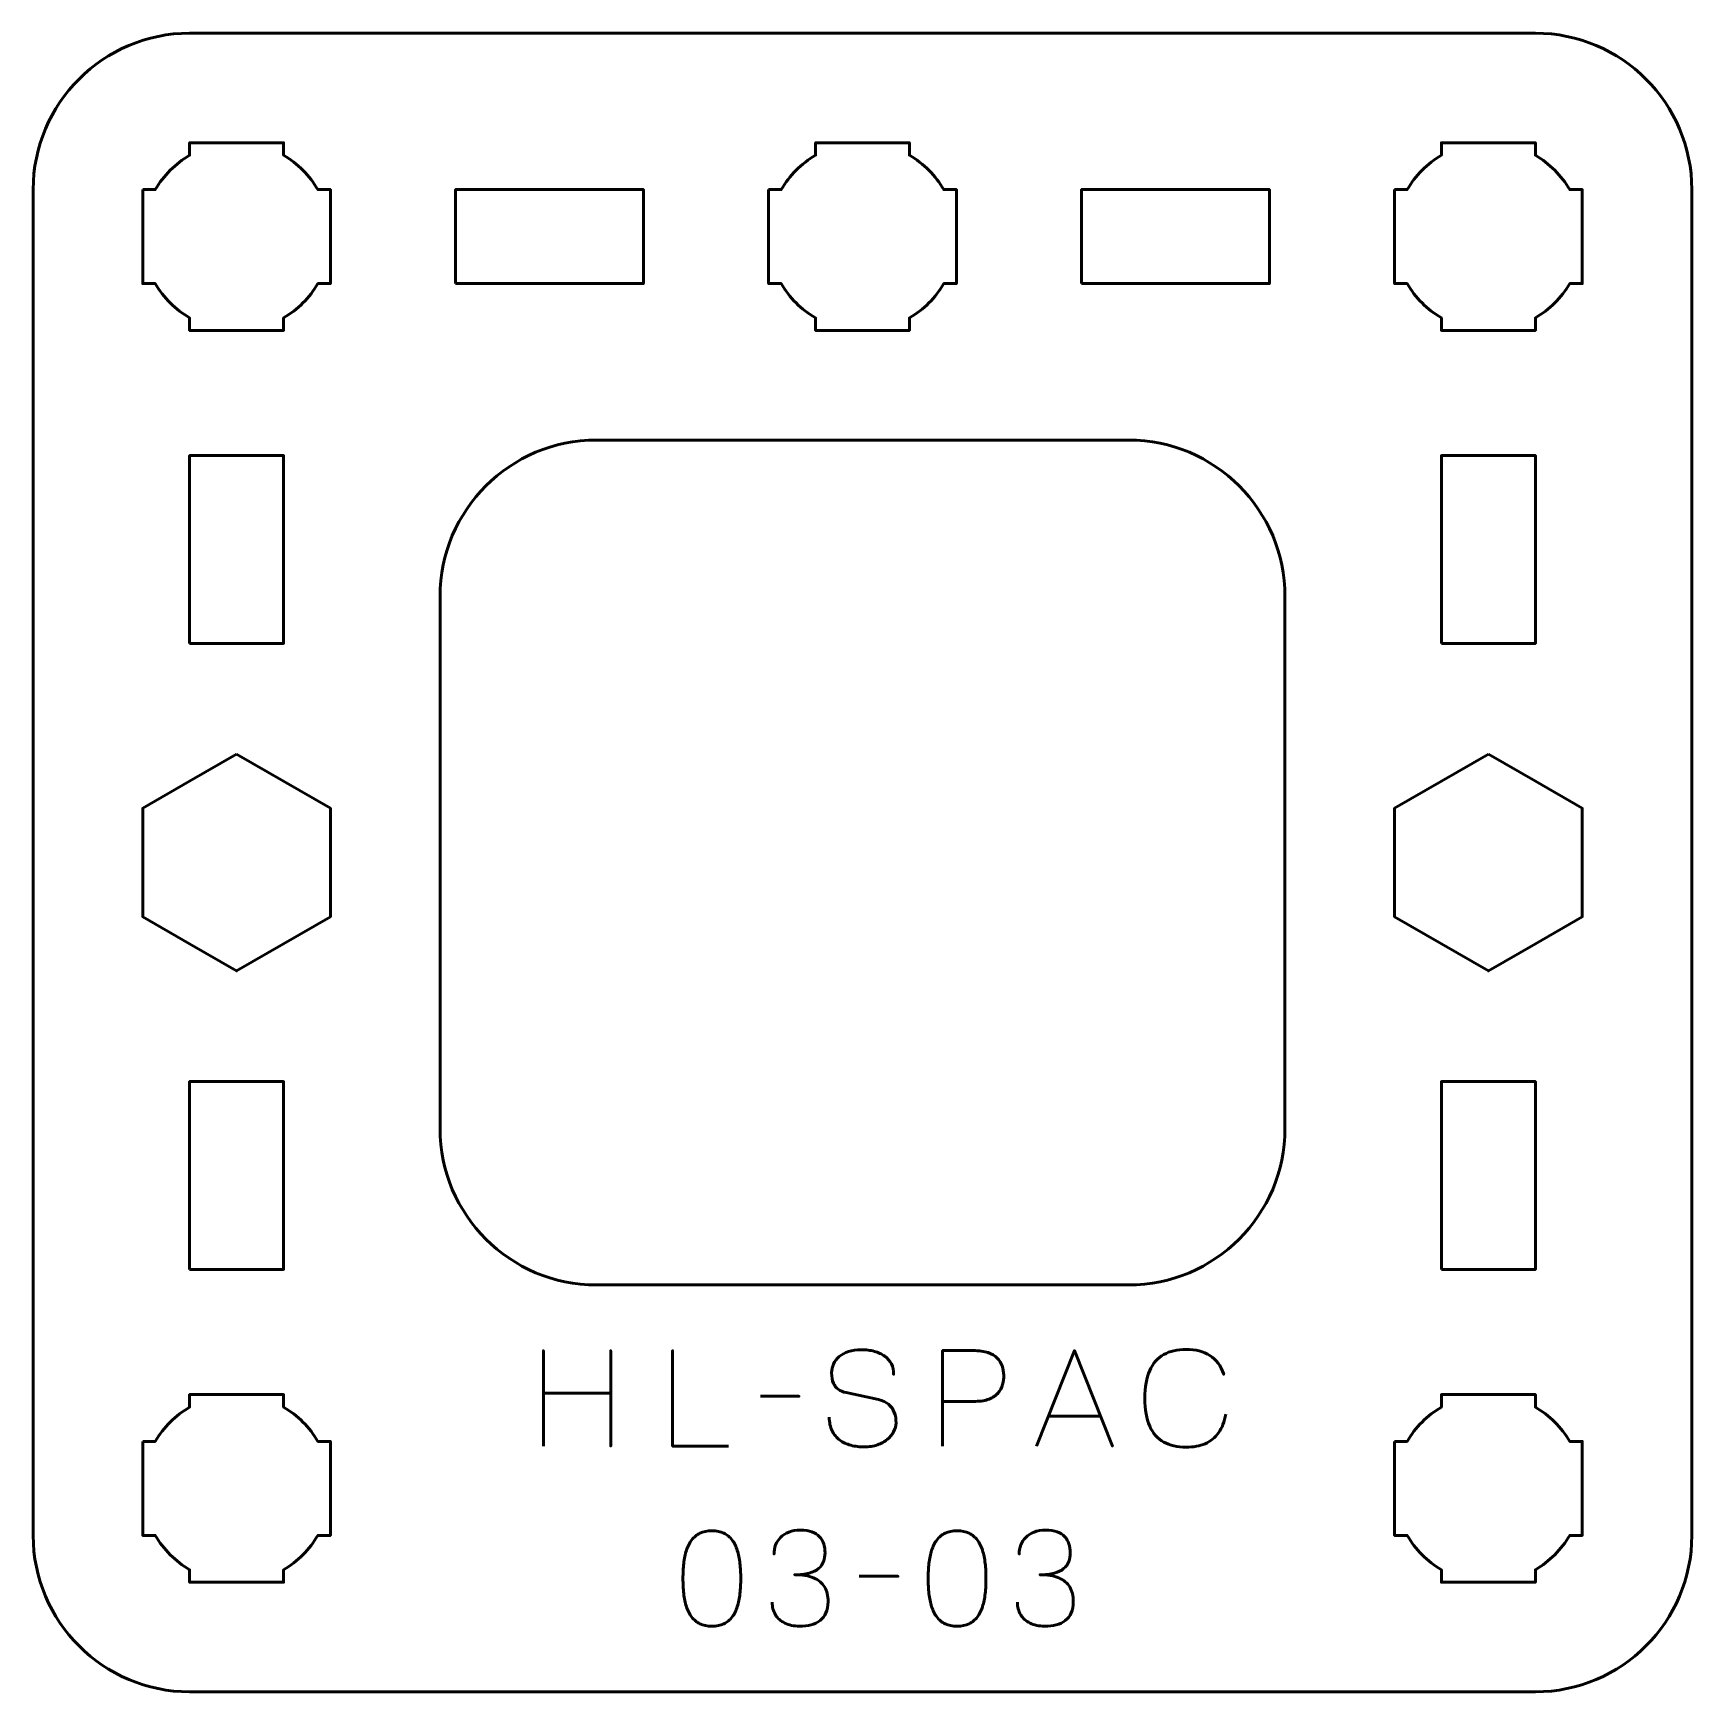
# Model space of a CAD drawing. Header units: centimetres. Extents: x -13.15 to -7.85, y -17.5 to -12.2.
import ezdxf

# ---------------------------------------------------------------- set-up
doc = ezdxf.new("R2010")
doc.units = ezdxf.units.CM
doc.header["$MEASUREMENT"] = 0
doc.layers.add('Layer 1', color=7, linetype='Continuous')

msp = doc.modelspace()

# ---------------------------------------------------------------- linework, layer by layer
at = {"layer": 'Layer 1', "lineweight": 53}
for points in [[(-12.65, -14.15), (-12.35, -14.15), (-12.35, -13.55), (-12.65, -13.55), (-12.65, -14.15)], [(-8.65, -14.15), (-8.35, -14.15), (-8.35, -13.55), (-8.65, -13.55), (-8.65, -14.15)], [(-12.65, -16.15), (-12.35, -16.15), (-12.35, -15.55), (-12.65, -15.55), (-12.65, -16.15)], [(-8.65, -16.15), (-8.35, -16.15), (-8.35, -15.55), (-8.65, -15.55), (-8.65, -16.15)]]:
    msp.add_lwpolyline(points, close=True, dxfattribs=at)
for points, knots in [([(-13.15, -17), (-13.15, -17), (-13.15, -12.7), (-13.15, -12.7), (-13.15, -12.7), (-13.15, -12.42391), (-12.92609, -12.2), (-12.65, -12.2), (-12.65, -12.2), (-12.65, -12.2), (-8.35, -12.2), (-8.35, -12.2), (-8.35, -12.2), (-8.07391, -12.2), (-7.85, -12.42391), (-7.85, -12.7), (-7.85, -12.7), (-7.85, -12.7), (-7.85, -17), (-7.85, -17), (-7.85, -17), (-7.85, -17.27609), (-8.07391, -17.5), (-8.35, -17.5), (-8.35, -17.5), (-8.35, -17.5), (-12.65, -17.5), (-12.65, -17.5), (-12.65, -17.5), (-12.92609, -17.5), (-13.15, -17.27609), (-13.15, -17)], [0, 0, 0, 0, 0.125, 0.125, 0.125, 0.125, 0.25, 0.25, 0.25, 0.25, 0.375, 0.375, 0.375, 0.375, 0.5, 0.5, 0.5, 0.5, 0.625, 0.625, 0.625, 0.625, 0.75, 0.75, 0.75, 0.75, 0.875, 0.875, 0.875, 0.875, 1, 1, 1, 1]), ([(-12.8, -12.7), (-12.8, -12.7), (-12.75985, -12.7), (-12.75985, -12.7), (-12.75985, -12.7), (-12.7335, -12.65447), (-12.69553, -12.6165), (-12.65, -12.59015), (-12.65, -12.59015), (-12.65, -12.59015), (-12.65, -12.55), (-12.65, -12.55), (-12.65, -12.55), (-12.65, -12.55), (-12.5, -12.55), (-12.5, -12.55), (-12.5, -12.55), (-12.5, -12.55), (-12.35, -12.55), (-12.35, -12.55), (-12.35, -12.55), (-12.35, -12.55), (-12.35, -12.59015), (-12.35, -12.59015), (-12.35, -12.59015), (-12.30447, -12.6165), (-12.2665, -12.65447), (-12.24015, -12.7), (-12.24015, -12.7), (-12.24015, -12.7), (-12.2, -12.7), (-12.2, -12.7), (-12.2, -12.7), (-12.2, -12.7), (-12.2, -12.85), (-12.2, -12.85), (-12.2, -12.85), (-12.2, -12.85), (-12.2, -13), (-12.2, -13), (-12.2, -13), (-12.2, -13), (-12.24015, -13), (-12.24015, -13), (-12.24015, -13), (-12.2665, -13.04553), (-12.30447, -13.0835), (-12.35, -13.10985), (-12.35, -13.10985), (-12.35, -13.10985), (-12.35, -13.15), (-12.35, -13.15), (-12.35, -13.15), (-12.35, -13.15), (-12.5, -13.15), (-12.5, -13.15), (-12.5, -13.15), (-12.5, -13.15), (-12.65, -13.15), (-12.65, -13.15), (-12.65, -13.15), (-12.65, -13.15), (-12.65, -13.10985), (-12.65, -13.10985), (-12.65, -13.10985), (-12.69553, -13.0835), (-12.7335, -13.04553), (-12.75985, -13), (-12.75985, -13), (-12.75985, -13), (-12.8, -13), (-12.8, -13), (-12.8, -13), (-12.8, -13), (-12.8, -12.85), (-12.8, -12.85), (-12.8, -12.85), (-12.8, -12.85), (-12.8, -12.7), (-12.8, -12.7)], [0, 0, 0, 0, 0.05, 0.05, 0.05, 0.05, 0.1, 0.1, 0.1, 0.1, 0.15, 0.15, 0.15, 0.15, 0.2, 0.2, 0.2, 0.2, 0.25, 0.25, 0.25, 0.25, 0.3, 0.3, 0.3, 0.3, 0.35, 0.35, 0.35, 0.35, 0.4, 0.4, 0.4, 0.4, 0.45, 0.45, 0.45, 0.45, 0.5, 0.5, 0.5, 0.5, 0.55, 0.55, 0.55, 0.55, 0.6, 0.6, 0.6, 0.6, 0.65, 0.65, 0.65, 0.65, 0.7, 0.7, 0.7, 0.7, 0.75, 0.75, 0.75, 0.75, 0.8, 0.8, 0.8, 0.8, 0.85, 0.85, 0.85, 0.85, 0.9, 0.9, 0.9, 0.9, 0.95, 0.95, 0.95, 0.95, 1, 1, 1, 1]), ([(-10.8, -12.7), (-10.8, -12.7), (-10.75985, -12.7), (-10.75985, -12.7), (-10.75985, -12.7), (-10.7335, -12.65447), (-10.69553, -12.6165), (-10.65, -12.59015), (-10.65, -12.59015), (-10.65, -12.59015), (-10.65, -12.55), (-10.65, -12.55), (-10.65, -12.55), (-10.65, -12.55), (-10.5, -12.55), (-10.5, -12.55), (-10.5, -12.55), (-10.5, -12.55), (-10.35, -12.55), (-10.35, -12.55), (-10.35, -12.55), (-10.35, -12.55), (-10.35, -12.59015), (-10.35, -12.59015), (-10.35, -12.59015), (-10.30447, -12.6165), (-10.2665, -12.65447), (-10.24015, -12.7), (-10.24015, -12.7), (-10.24015, -12.7), (-10.2, -12.7), (-10.2, -12.7), (-10.2, -12.7), (-10.2, -12.7), (-10.2, -12.85), (-10.2, -12.85), (-10.2, -12.85), (-10.2, -12.85), (-10.2, -13), (-10.2, -13), (-10.2, -13), (-10.2, -13), (-10.24015, -13), (-10.24015, -13), (-10.24015, -13), (-10.2665, -13.04553), (-10.30447, -13.0835), (-10.35, -13.10985), (-10.35, -13.10985), (-10.35, -13.10985), (-10.35, -13.15), (-10.35, -13.15), (-10.35, -13.15), (-10.35, -13.15), (-10.5, -13.15), (-10.5, -13.15), (-10.5, -13.15), (-10.5, -13.15), (-10.65, -13.15), (-10.65, -13.15), (-10.65, -13.15), (-10.65, -13.15), (-10.65, -13.10985), (-10.65, -13.10985), (-10.65, -13.10985), (-10.69553, -13.0835), (-10.7335, -13.04553), (-10.75985, -13), (-10.75985, -13), (-10.75985, -13), (-10.8, -13), (-10.8, -13), (-10.8, -13), (-10.8, -13), (-10.8, -12.85), (-10.8, -12.85), (-10.8, -12.85), (-10.8, -12.85), (-10.8, -12.7), (-10.8, -12.7)], [0, 0, 0, 0, 0.05, 0.05, 0.05, 0.05, 0.1, 0.1, 0.1, 0.1, 0.15, 0.15, 0.15, 0.15, 0.2, 0.2, 0.2, 0.2, 0.25, 0.25, 0.25, 0.25, 0.3, 0.3, 0.3, 0.3, 0.35, 0.35, 0.35, 0.35, 0.4, 0.4, 0.4, 0.4, 0.45, 0.45, 0.45, 0.45, 0.5, 0.5, 0.5, 0.5, 0.55, 0.55, 0.55, 0.55, 0.6, 0.6, 0.6, 0.6, 0.65, 0.65, 0.65, 0.65, 0.7, 0.7, 0.7, 0.7, 0.75, 0.75, 0.75, 0.75, 0.8, 0.8, 0.8, 0.8, 0.85, 0.85, 0.85, 0.85, 0.9, 0.9, 0.9, 0.9, 0.95, 0.95, 0.95, 0.95, 1, 1, 1, 1]), ([(-8.8, -12.7), (-8.8, -12.7), (-8.75985, -12.7), (-8.75985, -12.7), (-8.75985, -12.7), (-8.7335, -12.65447), (-8.69553, -12.6165), (-8.65, -12.59015), (-8.65, -12.59015), (-8.65, -12.59015), (-8.65, -12.55), (-8.65, -12.55), (-8.65, -12.55), (-8.65, -12.55), (-8.5, -12.55), (-8.5, -12.55), (-8.5, -12.55), (-8.5, -12.55), (-8.35, -12.55), (-8.35, -12.55), (-8.35, -12.55), (-8.35, -12.55), (-8.35, -12.59015), (-8.35, -12.59015), (-8.35, -12.59015), (-8.30447, -12.6165), (-8.2665, -12.65447), (-8.24015, -12.7), (-8.24015, -12.7), (-8.24015, -12.7), (-8.2, -12.7), (-8.2, -12.7), (-8.2, -12.7), (-8.2, -12.7), (-8.2, -12.85), (-8.2, -12.85), (-8.2, -12.85), (-8.2, -12.85), (-8.2, -13), (-8.2, -13), (-8.2, -13), (-8.2, -13), (-8.24015, -13), (-8.24015, -13), (-8.24015, -13), (-8.2665, -13.04553), (-8.30447, -13.0835), (-8.35, -13.10985), (-8.35, -13.10985), (-8.35, -13.10985), (-8.35, -13.15), (-8.35, -13.15), (-8.35, -13.15), (-8.35, -13.15), (-8.5, -13.15), (-8.5, -13.15), (-8.5, -13.15), (-8.5, -13.15), (-8.65, -13.15), (-8.65, -13.15), (-8.65, -13.15), (-8.65, -13.15), (-8.65, -13.10985), (-8.65, -13.10985), (-8.65, -13.10985), (-8.69553, -13.0835), (-8.7335, -13.04553), (-8.75985, -13), (-8.75985, -13), (-8.75985, -13), (-8.8, -13), (-8.8, -13), (-8.8, -13), (-8.8, -13), (-8.8, -12.85), (-8.8, -12.85), (-8.8, -12.85), (-8.8, -12.85), (-8.8, -12.7), (-8.8, -12.7)], [0, 0, 0, 0, 0.05, 0.05, 0.05, 0.05, 0.1, 0.1, 0.1, 0.1, 0.15, 0.15, 0.15, 0.15, 0.2, 0.2, 0.2, 0.2, 0.25, 0.25, 0.25, 0.25, 0.3, 0.3, 0.3, 0.3, 0.35, 0.35, 0.35, 0.35, 0.4, 0.4, 0.4, 0.4, 0.45, 0.45, 0.45, 0.45, 0.5, 0.5, 0.5, 0.5, 0.55, 0.55, 0.55, 0.55, 0.6, 0.6, 0.6, 0.6, 0.65, 0.65, 0.65, 0.65, 0.7, 0.7, 0.7, 0.7, 0.75, 0.75, 0.75, 0.75, 0.8, 0.8, 0.8, 0.8, 0.85, 0.85, 0.85, 0.85, 0.9, 0.9, 0.9, 0.9, 0.95, 0.95, 0.95, 0.95, 1, 1, 1, 1]), ([(-11.8, -13), (-11.8, -13), (-11.8, -12.7), (-11.8, -12.7), (-11.8, -12.7), (-11.8, -12.7), (-11.2, -12.7), (-11.2, -12.7), (-11.2, -12.7), (-11.2, -12.7), (-11.2, -13), (-11.2, -13), (-11.2, -13), (-11.2, -13), (-11.8, -13), (-11.8, -13)], [0, 0, 0, 0, 0.25, 0.25, 0.25, 0.25, 0.5, 0.5, 0.5, 0.5, 0.75, 0.75, 0.75, 0.75, 1, 1, 1, 1]), ([(-9.8, -13), (-9.8, -13), (-9.8, -12.7), (-9.8, -12.7), (-9.8, -12.7), (-9.8, -12.7), (-9.2, -12.7), (-9.2, -12.7), (-9.2, -12.7), (-9.2, -12.7), (-9.2, -13), (-9.2, -13), (-9.2, -13), (-9.2, -13), (-9.8, -13), (-9.8, -13)], [0, 0, 0, 0, 0.25, 0.25, 0.25, 0.25, 0.5, 0.5, 0.5, 0.5, 0.75, 0.75, 0.75, 0.75, 1, 1, 1, 1]), ([(-11.85, -15.7), (-11.85, -15.7), (-11.85, -14), (-11.85, -14), (-11.85, -14), (-11.85, -13.72391), (-11.62609, -13.5), (-11.35, -13.5), (-11.35, -13.5), (-11.35, -13.5), (-9.65, -13.5), (-9.65, -13.5), (-9.65, -13.5), (-9.37391, -13.5), (-9.15, -13.72391), (-9.15, -14), (-9.15, -14), (-9.15, -14), (-9.15, -15.7), (-9.15, -15.7), (-9.15, -15.7), (-9.15, -15.97609), (-9.37391, -16.2), (-9.65, -16.2), (-9.65, -16.2), (-9.65, -16.2), (-11.35, -16.2), (-11.35, -16.2), (-11.35, -16.2), (-11.62609, -16.2), (-11.85, -15.97609), (-11.85, -15.7)], [0, 0, 0, 0, 0.125, 0.125, 0.125, 0.125, 0.25, 0.25, 0.25, 0.25, 0.375, 0.375, 0.375, 0.375, 0.5, 0.5, 0.5, 0.5, 0.625, 0.625, 0.625, 0.625, 0.75, 0.75, 0.75, 0.75, 0.875, 0.875, 0.875, 0.875, 1, 1, 1, 1]), ([(-12.5, -14.50359), (-12.5, -14.50359), (-12.35, -14.59019), (-12.35, -14.59019), (-12.35, -14.59019), (-12.35, -14.59019), (-12.2, -14.67679), (-12.2, -14.67679), (-12.2, -14.67679), (-12.2, -14.67679), (-12.2, -14.85), (-12.2, -14.85), (-12.2, -14.85), (-12.2, -14.85), (-12.2, -15.02321), (-12.2, -15.02321), (-12.2, -15.02321), (-12.2, -15.02321), (-12.35, -15.10981), (-12.35, -15.10981), (-12.35, -15.10981), (-12.35, -15.10981), (-12.5, -15.19641), (-12.5, -15.19641), (-12.5, -15.19641), (-12.5, -15.19641), (-12.65, -15.10981), (-12.65, -15.10981), (-12.65, -15.10981), (-12.65, -15.10981), (-12.8, -15.02321), (-12.8, -15.02321), (-12.8, -15.02321), (-12.8, -15.02321), (-12.8, -14.85), (-12.8, -14.85), (-12.8, -14.85), (-12.8, -14.85), (-12.8, -14.67679), (-12.8, -14.67679), (-12.8, -14.67679), (-12.8, -14.67679), (-12.65, -14.59019), (-12.65, -14.59019), (-12.65, -14.59019), (-12.65, -14.59019), (-12.5, -14.50359), (-12.5, -14.50359)], [0, 0, 0, 0, 0.0833333, 0.0833333, 0.0833333, 0.0833333, 0.1666667, 0.1666667, 0.1666667, 0.1666667, 0.25, 0.25, 0.25, 0.25, 0.3333333, 0.3333333, 0.3333333, 0.3333333, 0.4166667, 0.4166667, 0.4166667, 0.4166667, 0.5, 0.5, 0.5, 0.5, 0.5833333, 0.5833333, 0.5833333, 0.5833333, 0.6666667, 0.6666667, 0.6666667, 0.6666667, 0.75, 0.75, 0.75, 0.75, 0.8333333, 0.8333333, 0.8333333, 0.8333333, 0.9166667, 0.9166667, 0.9166667, 0.9166667, 1, 1, 1, 1]), ([(-8.5, -14.50359), (-8.5, -14.50359), (-8.35, -14.59019), (-8.35, -14.59019), (-8.35, -14.59019), (-8.35, -14.59019), (-8.2, -14.67679), (-8.2, -14.67679), (-8.2, -14.67679), (-8.2, -14.67679), (-8.2, -14.85), (-8.2, -14.85), (-8.2, -14.85), (-8.2, -14.85), (-8.2, -15.02321), (-8.2, -15.02321), (-8.2, -15.02321), (-8.2, -15.02321), (-8.35, -15.10981), (-8.35, -15.10981), (-8.35, -15.10981), (-8.35, -15.10981), (-8.5, -15.19641), (-8.5, -15.19641), (-8.5, -15.19641), (-8.5, -15.19641), (-8.65, -15.10981), (-8.65, -15.10981), (-8.65, -15.10981), (-8.65, -15.10981), (-8.8, -15.02321), (-8.8, -15.02321), (-8.8, -15.02321), (-8.8, -15.02321), (-8.8, -14.85), (-8.8, -14.85), (-8.8, -14.85), (-8.8, -14.85), (-8.8, -14.67679), (-8.8, -14.67679), (-8.8, -14.67679), (-8.8, -14.67679), (-8.65, -14.59019), (-8.65, -14.59019), (-8.65, -14.59019), (-8.65, -14.59019), (-8.5, -14.50359), (-8.5, -14.50359)], [0, 0, 0, 0, 0.0833333, 0.0833333, 0.0833333, 0.0833333, 0.1666667, 0.1666667, 0.1666667, 0.1666667, 0.25, 0.25, 0.25, 0.25, 0.3333333, 0.3333333, 0.3333333, 0.3333333, 0.4166667, 0.4166667, 0.4166667, 0.4166667, 0.5, 0.5, 0.5, 0.5, 0.5833333, 0.5833333, 0.5833333, 0.5833333, 0.6666667, 0.6666667, 0.6666667, 0.6666667, 0.75, 0.75, 0.75, 0.75, 0.8333333, 0.8333333, 0.8333333, 0.8333333, 0.9166667, 0.9166667, 0.9166667, 0.9166667, 1, 1, 1, 1]), ([(-12.8, -16.7), (-12.8, -16.7), (-12.75985, -16.7), (-12.75985, -16.7), (-12.75985, -16.7), (-12.7335, -16.65447), (-12.69553, -16.6165), (-12.65, -16.59015), (-12.65, -16.59015), (-12.65, -16.59015), (-12.65, -16.55), (-12.65, -16.55), (-12.65, -16.55), (-12.65, -16.55), (-12.5, -16.55), (-12.5, -16.55), (-12.5, -16.55), (-12.5, -16.55), (-12.35, -16.55), (-12.35, -16.55), (-12.35, -16.55), (-12.35, -16.55), (-12.35, -16.59015), (-12.35, -16.59015), (-12.35, -16.59015), (-12.30447, -16.6165), (-12.2665, -16.65447), (-12.24015, -16.7), (-12.24015, -16.7), (-12.24015, -16.7), (-12.2, -16.7), (-12.2, -16.7), (-12.2, -16.7), (-12.2, -16.7), (-12.2, -16.85), (-12.2, -16.85), (-12.2, -16.85), (-12.2, -16.85), (-12.2, -17), (-12.2, -17), (-12.2, -17), (-12.2, -17), (-12.24015, -17), (-12.24015, -17), (-12.24015, -17), (-12.2665, -17.04553), (-12.30447, -17.0835), (-12.35, -17.10985), (-12.35, -17.10985), (-12.35, -17.10985), (-12.35, -17.15), (-12.35, -17.15), (-12.35, -17.15), (-12.35, -17.15), (-12.5, -17.15), (-12.5, -17.15), (-12.5, -17.15), (-12.5, -17.15), (-12.65, -17.15), (-12.65, -17.15), (-12.65, -17.15), (-12.65, -17.15), (-12.65, -17.10985), (-12.65, -17.10985), (-12.65, -17.10985), (-12.69553, -17.0835), (-12.7335, -17.04553), (-12.75985, -17), (-12.75985, -17), (-12.75985, -17), (-12.8, -17), (-12.8, -17), (-12.8, -17), (-12.8, -17), (-12.8, -16.85), (-12.8, -16.85), (-12.8, -16.85), (-12.8, -16.85), (-12.8, -16.7), (-12.8, -16.7)], [0, 0, 0, 0, 0.05, 0.05, 0.05, 0.05, 0.1, 0.1, 0.1, 0.1, 0.15, 0.15, 0.15, 0.15, 0.2, 0.2, 0.2, 0.2, 0.25, 0.25, 0.25, 0.25, 0.3, 0.3, 0.3, 0.3, 0.35, 0.35, 0.35, 0.35, 0.4, 0.4, 0.4, 0.4, 0.45, 0.45, 0.45, 0.45, 0.5, 0.5, 0.5, 0.5, 0.55, 0.55, 0.55, 0.55, 0.6, 0.6, 0.6, 0.6, 0.65, 0.65, 0.65, 0.65, 0.7, 0.7, 0.7, 0.7, 0.75, 0.75, 0.75, 0.75, 0.8, 0.8, 0.8, 0.8, 0.85, 0.85, 0.85, 0.85, 0.9, 0.9, 0.9, 0.9, 0.95, 0.95, 0.95, 0.95, 1, 1, 1, 1]), ([(-8.8, -16.7), (-8.8, -16.7), (-8.75985, -16.7), (-8.75985, -16.7), (-8.75985, -16.7), (-8.7335, -16.65447), (-8.69553, -16.6165), (-8.65, -16.59015), (-8.65, -16.59015), (-8.65, -16.59015), (-8.65, -16.55), (-8.65, -16.55), (-8.65, -16.55), (-8.65, -16.55), (-8.5, -16.55), (-8.5, -16.55), (-8.5, -16.55), (-8.5, -16.55), (-8.35, -16.55), (-8.35, -16.55), (-8.35, -16.55), (-8.35, -16.55), (-8.35, -16.59015), (-8.35, -16.59015), (-8.35, -16.59015), (-8.30447, -16.6165), (-8.2665, -16.65447), (-8.24015, -16.7), (-8.24015, -16.7), (-8.24015, -16.7), (-8.2, -16.7), (-8.2, -16.7), (-8.2, -16.7), (-8.2, -16.7), (-8.2, -16.85), (-8.2, -16.85), (-8.2, -16.85), (-8.2, -16.85), (-8.2, -17), (-8.2, -17), (-8.2, -17), (-8.2, -17), (-8.24015, -17), (-8.24015, -17), (-8.24015, -17), (-8.2665, -17.04553), (-8.30447, -17.0835), (-8.35, -17.10985), (-8.35, -17.10985), (-8.35, -17.10985), (-8.35, -17.15), (-8.35, -17.15), (-8.35, -17.15), (-8.35, -17.15), (-8.5, -17.15), (-8.5, -17.15), (-8.5, -17.15), (-8.5, -17.15), (-8.65, -17.15), (-8.65, -17.15), (-8.65, -17.15), (-8.65, -17.15), (-8.65, -17.10985), (-8.65, -17.10985), (-8.65, -17.10985), (-8.69553, -17.0835), (-8.7335, -17.04553), (-8.75985, -17), (-8.75985, -17), (-8.75985, -17), (-8.8, -17), (-8.8, -17), (-8.8, -17), (-8.8, -17), (-8.8, -16.85), (-8.8, -16.85), (-8.8, -16.85), (-8.8, -16.85), (-8.8, -16.7), (-8.8, -16.7)], [0, 0, 0, 0, 0.05, 0.05, 0.05, 0.05, 0.1, 0.1, 0.1, 0.1, 0.15, 0.15, 0.15, 0.15, 0.2, 0.2, 0.2, 0.2, 0.25, 0.25, 0.25, 0.25, 0.3, 0.3, 0.3, 0.3, 0.35, 0.35, 0.35, 0.35, 0.4, 0.4, 0.4, 0.4, 0.45, 0.45, 0.45, 0.45, 0.5, 0.5, 0.5, 0.5, 0.55, 0.55, 0.55, 0.55, 0.6, 0.6, 0.6, 0.6, 0.65, 0.65, 0.65, 0.65, 0.7, 0.7, 0.7, 0.7, 0.75, 0.75, 0.75, 0.75, 0.8, 0.8, 0.8, 0.8, 0.85, 0.85, 0.85, 0.85, 0.9, 0.9, 0.9, 0.9, 0.95, 0.95, 0.95, 0.95, 1, 1, 1, 1])]:
    msp.add_open_spline(points, degree=3, knots=knots, dxfattribs=at)
at = {"layer": 'Layer 1', "color": 5, "lineweight": 53}
for points, knots in [([(-11.5198, -16.71494), (-11.5198, -16.71494), (-11.5198, -16.54603), (-11.5198, -16.54603), (-11.5198, -16.54603), (-11.5198, -16.54603), (-11.30433, -16.54603), (-11.30433, -16.54603), (-11.30433, -16.54603), (-11.30433, -16.54603), (-11.30433, -16.71494), (-11.30433, -16.71494), (-11.30433, -16.71494), (-11.30433, -16.71494), (-11.30433, -16.41014), (-11.30433, -16.41014), (-11.30433, -16.41014), (-11.30433, -16.41014), (-11.30433, -16.54603), (-11.30433, -16.54603), (-11.30433, -16.54603), (-11.30433, -16.54603), (-11.5198, -16.54603), (-11.5198, -16.54603), (-11.5198, -16.54603), (-11.5198, -16.54603), (-11.5198, -16.41014), (-11.5198, -16.41014), (-11.5198, -16.41014), (-11.5198, -16.41014), (-11.5198, -16.71494), (-11.5198, -16.71494)], [0, 0, 0, 0, 0.125, 0.125, 0.125, 0.125, 0.25, 0.25, 0.25, 0.25, 0.375, 0.375, 0.375, 0.375, 0.5, 0.5, 0.5, 0.5, 0.625, 0.625, 0.625, 0.625, 0.75, 0.75, 0.75, 0.75, 0.875, 0.875, 0.875, 0.875, 1, 1, 1, 1]), ([(-10.92841, -16.71494), (-10.92841, -16.71494), (-11.10663, -16.71494), (-11.10663, -16.71494), (-11.10663, -16.71494), (-11.10663, -16.71494), (-11.10663, -16.40972), (-11.10663, -16.40972), (-11.10663, -16.40972), (-11.10663, -16.40972), (-11.10663, -16.71494), (-11.10663, -16.71494), (-11.10663, -16.71494), (-11.10663, -16.71494), (-10.92841, -16.71494), (-10.92841, -16.71494)], [0, 0, 0, 0, 0.25, 0.25, 0.25, 0.25, 0.5, 0.5, 0.5, 0.5, 0.75, 0.75, 0.75, 0.75, 1, 1, 1, 1]), ([(-10.60626, -16.62265), (-10.60612, -16.63952), (-10.60316, -16.65398), (-10.59723, -16.66605), (-10.59723, -16.66605), (-10.59137, -16.67804), (-10.58319, -16.68785), (-10.57289, -16.69547), (-10.57289, -16.69547), (-10.56252, -16.70302), (-10.55059, -16.70859), (-10.53712, -16.71219), (-10.53712, -16.71219), (-10.52371, -16.71572), (-10.50932, -16.71748), (-10.49408, -16.71748), (-10.49408, -16.71748), (-10.4787, -16.71741), (-10.46487, -16.71515), (-10.45252, -16.71085), (-10.45252, -16.71085), (-10.44024, -16.70654), (-10.42973, -16.70076), (-10.42091, -16.69349), (-10.42091, -16.69349), (-10.41216, -16.68622), (-10.40539, -16.67811), (-10.40059, -16.66908), (-10.40059, -16.66908), (-10.39579, -16.66005), (-10.39325, -16.65081), (-10.3929, -16.64128), (-10.3929, -16.64128), (-10.39248, -16.62879), (-10.39431, -16.61736), (-10.39833, -16.60706), (-10.39833, -16.60706), (-10.40236, -16.59676), (-10.40857, -16.58815), (-10.41696, -16.5811), (-10.41696, -16.5811), (-10.42529, -16.57404), (-10.4358, -16.5691), (-10.44836, -16.56635), (-10.44836, -16.56635), (-10.44836, -16.56635), (-10.55207, -16.54391), (-10.55207, -16.54391), (-10.55207, -16.54391), (-10.56181, -16.54187), (-10.57021, -16.53841), (-10.57712, -16.53361), (-10.57712, -16.53361), (-10.58404, -16.52875), (-10.5894, -16.52204), (-10.59307, -16.51343), (-10.59307, -16.51343), (-10.59674, -16.5049), (-10.59864, -16.49403), (-10.59864, -16.48084), (-10.59864, -16.48084), (-10.59864, -16.47082), (-10.59659, -16.46137), (-10.59243, -16.45248), (-10.59243, -16.45248), (-10.58834, -16.44359), (-10.58227, -16.43575), (-10.5743, -16.42884), (-10.5743, -16.42884), (-10.56633, -16.422), (-10.55645, -16.41663), (-10.54474, -16.41275), (-10.54474, -16.41275), (-10.53295, -16.4088), (-10.51948, -16.40683), (-10.50424, -16.40676), (-10.50424, -16.40676), (-10.48893, -16.40676), (-10.47489, -16.40852), (-10.46205, -16.41205), (-10.46205, -16.41205), (-10.44928, -16.41558), (-10.4382, -16.42066), (-10.42889, -16.42743), (-10.42889, -16.42743), (-10.41957, -16.4342), (-10.41238, -16.44253), (-10.40744, -16.45226), (-10.40744, -16.45226), (-10.4025, -16.46207), (-10.40017, -16.47329), (-10.40052, -16.48592), (-10.40052, -16.48592), (-10.40017, -16.47329), (-10.4025, -16.46207), (-10.40744, -16.45226), (-10.40744, -16.45226), (-10.41238, -16.44253), (-10.41957, -16.4342), (-10.42889, -16.42743), (-10.42889, -16.42743), (-10.4382, -16.42066), (-10.44928, -16.41558), (-10.46205, -16.41205), (-10.46205, -16.41205), (-10.47489, -16.40852), (-10.48893, -16.40676), (-10.50424, -16.40676), (-10.50424, -16.40676), (-10.51948, -16.40683), (-10.53295, -16.4088), (-10.54474, -16.41275), (-10.54474, -16.41275), (-10.55645, -16.41663), (-10.56633, -16.422), (-10.5743, -16.42884), (-10.5743, -16.42884), (-10.58227, -16.43575), (-10.58834, -16.44359), (-10.59243, -16.45248), (-10.59243, -16.45248), (-10.59659, -16.46137), (-10.59864, -16.47082), (-10.59864, -16.48084), (-10.59864, -16.48084), (-10.59864, -16.49403), (-10.59681, -16.5049), (-10.59328, -16.51336), (-10.59328, -16.51336), (-10.58968, -16.5219), (-10.58439, -16.52853), (-10.57747, -16.5334), (-10.57747, -16.5334), (-10.57056, -16.5382), (-10.56209, -16.54173), (-10.55207, -16.54391), (-10.55207, -16.54391), (-10.55207, -16.54391), (-10.44836, -16.56635), (-10.44836, -16.56635), (-10.44836, -16.56635), (-10.43552, -16.5691), (-10.42493, -16.57404), (-10.41661, -16.5811), (-10.41661, -16.5811), (-10.40821, -16.58815), (-10.40207, -16.59676), (-10.39812, -16.60706), (-10.39812, -16.60706), (-10.39424, -16.61736), (-10.39248, -16.62879), (-10.3929, -16.64128), (-10.3929, -16.64128), (-10.39325, -16.65081), (-10.39579, -16.66005), (-10.40059, -16.66908), (-10.40059, -16.66908), (-10.40539, -16.67811), (-10.41216, -16.68622), (-10.42091, -16.69349), (-10.42091, -16.69349), (-10.42973, -16.70076), (-10.44024, -16.70654), (-10.45252, -16.71085), (-10.45252, -16.71085), (-10.46487, -16.71515), (-10.4787, -16.71741), (-10.49408, -16.71748), (-10.49408, -16.71748), (-10.50932, -16.71748), (-10.52371, -16.71572), (-10.53712, -16.71219), (-10.53712, -16.71219), (-10.55059, -16.70859), (-10.56252, -16.70302), (-10.57289, -16.69547), (-10.57289, -16.69547), (-10.58319, -16.68785), (-10.59137, -16.67804), (-10.59723, -16.66605), (-10.59723, -16.66605), (-10.60316, -16.65398), (-10.60612, -16.63952), (-10.60626, -16.62265)], [0, 0, 0, 0, 0.0217391, 0.0217391, 0.0217391, 0.0217391, 0.0434783, 0.0434783, 0.0434783, 0.0434783, 0.0652174, 0.0652174, 0.0652174, 0.0652174, 0.0869565, 0.0869565, 0.0869565, 0.0869565, 0.1086957, 0.1086957, 0.1086957, 0.1086957, 0.1304348, 0.1304348, 0.1304348, 0.1304348, 0.1521739, 0.1521739, 0.1521739, 0.1521739, 0.173913, 0.173913, 0.173913, 0.173913, 0.1956522, 0.1956522, 0.1956522, 0.1956522, 0.2173913, 0.2173913, 0.2173913, 0.2173913, 0.2391304, 0.2391304, 0.2391304, 0.2391304, 0.2608696, 0.2608696, 0.2608696, 0.2608696, 0.2826087, 0.2826087, 0.2826087, 0.2826087, 0.3043478, 0.3043478, 0.3043478, 0.3043478, 0.326087, 0.326087, 0.326087, 0.326087, 0.3478261, 0.3478261, 0.3478261, 0.3478261, 0.3695652, 0.3695652, 0.3695652, 0.3695652, 0.3913043, 0.3913043, 0.3913043, 0.3913043, 0.4130435, 0.4130435, 0.4130435, 0.4130435, 0.4347826, 0.4347826, 0.4347826, 0.4347826, 0.4565217, 0.4565217, 0.4565217, 0.4565217, 0.4782609, 0.4782609, 0.4782609, 0.4782609, 0.5, 0.5, 0.5, 0.5, 0.5217391, 0.5217391, 0.5217391, 0.5217391, 0.5434783, 0.5434783, 0.5434783, 0.5434783, 0.5652174, 0.5652174, 0.5652174, 0.5652174, 0.5869565, 0.5869565, 0.5869565, 0.5869565, 0.6086957, 0.6086957, 0.6086957, 0.6086957, 0.6304348, 0.6304348, 0.6304348, 0.6304348, 0.6521739, 0.6521739, 0.6521739, 0.6521739, 0.673913, 0.673913, 0.673913, 0.673913, 0.6956522, 0.6956522, 0.6956522, 0.6956522, 0.7173913, 0.7173913, 0.7173913, 0.7173913, 0.7391304, 0.7391304, 0.7391304, 0.7391304, 0.7608696, 0.7608696, 0.7608696, 0.7608696, 0.7826087, 0.7826087, 0.7826087, 0.7826087, 0.8043478, 0.8043478, 0.8043478, 0.8043478, 0.826087, 0.826087, 0.826087, 0.826087, 0.8478261, 0.8478261, 0.8478261, 0.8478261, 0.8695652, 0.8695652, 0.8695652, 0.8695652, 0.8913043, 0.8913043, 0.8913043, 0.8913043, 0.9130435, 0.9130435, 0.9130435, 0.9130435, 0.9347826, 0.9347826, 0.9347826, 0.9347826, 0.9565217, 0.9565217, 0.9565217, 0.9565217, 0.9782609, 0.9782609, 0.9782609, 0.9782609, 1, 1, 1, 1]), ([(-10.24431, -16.71494), (-10.24431, -16.71494), (-10.24431, -16.40972), (-10.24431, -16.40972), (-10.24431, -16.40972), (-10.24431, -16.40972), (-10.14694, -16.40972), (-10.14694, -16.40972), (-10.14694, -16.40972), (-10.12747, -16.40979), (-10.11146, -16.41198), (-10.09883, -16.41621), (-10.09883, -16.41621), (-10.08627, -16.42037), (-10.07639, -16.42616), (-10.06926, -16.4335), (-10.06926, -16.4335), (-10.06214, -16.44076), (-10.05706, -16.44909), (-10.05395, -16.45847), (-10.05395, -16.45847), (-10.05092, -16.46786), (-10.04916, -16.47766), (-10.04873, -16.48804), (-10.04873, -16.48804), (-10.04824, -16.49841), (-10.04944, -16.50857), (-10.05226, -16.51844), (-10.05226, -16.51844), (-10.05515, -16.52832), (-10.06002, -16.53728), (-10.06701, -16.54533), (-10.06701, -16.54533), (-10.07392, -16.55337), (-10.0833, -16.55979), (-10.09509, -16.56452), (-10.09509, -16.56452), (-10.10687, -16.56931), (-10.12147, -16.57171), (-10.1389, -16.57185), (-10.1389, -16.57185), (-10.1389, -16.57185), (-10.24431, -16.57185), (-10.24431, -16.57185), (-10.24431, -16.57185), (-10.24431, -16.57185), (-10.1389, -16.57185), (-10.1389, -16.57185), (-10.1389, -16.57185), (-10.12183, -16.57171), (-10.10736, -16.56931), (-10.09565, -16.56452), (-10.09565, -16.56452), (-10.08387, -16.55979), (-10.07448, -16.55337), (-10.06743, -16.54533), (-10.06743, -16.54533), (-10.06044, -16.53728), (-10.05543, -16.52832), (-10.05247, -16.51844), (-10.05247, -16.51844), (-10.04951, -16.50857), (-10.04824, -16.49841), (-10.04873, -16.48804), (-10.04873, -16.48804), (-10.04916, -16.47766), (-10.05092, -16.46786), (-10.05409, -16.45847), (-10.05409, -16.45847), (-10.0572, -16.44909), (-10.06242, -16.44076), (-10.06955, -16.4335), (-10.06955, -16.4335), (-10.07674, -16.42616), (-10.08662, -16.42037), (-10.09918, -16.41621), (-10.09918, -16.41621), (-10.11181, -16.41198), (-10.12768, -16.40979), (-10.14694, -16.40972), (-10.14694, -16.40972), (-10.14694, -16.40972), (-10.24431, -16.40972), (-10.24431, -16.40972), (-10.24431, -16.40972), (-10.24431, -16.40972), (-10.24431, -16.71494), (-10.24431, -16.71494)], [0, 0, 0, 0, 0.0454545, 0.0454545, 0.0454545, 0.0454545, 0.0909091, 0.0909091, 0.0909091, 0.0909091, 0.1363636, 0.1363636, 0.1363636, 0.1363636, 0.1818182, 0.1818182, 0.1818182, 0.1818182, 0.2272727, 0.2272727, 0.2272727, 0.2272727, 0.2727273, 0.2727273, 0.2727273, 0.2727273, 0.3181818, 0.3181818, 0.3181818, 0.3181818, 0.3636364, 0.3636364, 0.3636364, 0.3636364, 0.4090909, 0.4090909, 0.4090909, 0.4090909, 0.4545455, 0.4545455, 0.4545455, 0.4545455, 0.5, 0.5, 0.5, 0.5, 0.5454545, 0.5454545, 0.5454545, 0.5454545, 0.5909091, 0.5909091, 0.5909091, 0.5909091, 0.6363636, 0.6363636, 0.6363636, 0.6363636, 0.6818182, 0.6818182, 0.6818182, 0.6818182, 0.7272727, 0.7272727, 0.7272727, 0.7272727, 0.7727273, 0.7727273, 0.7727273, 0.7727273, 0.8181818, 0.8181818, 0.8181818, 0.8181818, 0.8636364, 0.8636364, 0.8636364, 0.8636364, 0.9090909, 0.9090909, 0.9090909, 0.9090909, 0.9545455, 0.9545455, 0.9545455, 0.9545455, 1, 1, 1, 1]), ([(-9.94375, -16.71494), (-9.94375, -16.71494), (-9.82268, -16.40972), (-9.82268, -16.40972), (-9.82268, -16.40972), (-9.82268, -16.40972), (-9.70118, -16.71494), (-9.70118, -16.71494), (-9.70118, -16.71494), (-9.70118, -16.71494), (-9.82268, -16.40972), (-9.82268, -16.40972), (-9.82268, -16.40972), (-9.82268, -16.40972), (-9.94375, -16.71494), (-9.94375, -16.71494)], [0, 0, 0, 0, 0.25, 0.25, 0.25, 0.25, 0.5, 0.5, 0.5, 0.5, 0.75, 0.75, 0.75, 0.75, 1, 1, 1, 1]), ([(-9.33881, -16.61249), (-9.34333, -16.63669), (-9.35123, -16.65666), (-9.36231, -16.67232), (-9.36231, -16.67232), (-9.37345, -16.68792), (-9.38771, -16.69949), (-9.40506, -16.70704), (-9.40506, -16.70704), (-9.42235, -16.71459), (-9.44267, -16.7184), (-9.46581, -16.71833), (-9.46581, -16.71833), (-9.49396, -16.7184), (-9.51788, -16.71296), (-9.5375, -16.70189), (-9.5375, -16.70189), (-9.55711, -16.69088), (-9.57207, -16.67388), (-9.58237, -16.65081), (-9.58237, -16.65081), (-9.59267, -16.62773), (-9.59782, -16.59817), (-9.59789, -16.56212), (-9.59789, -16.56212), (-9.59782, -16.52621), (-9.59267, -16.49671), (-9.58237, -16.47364), (-9.58237, -16.47364), (-9.57207, -16.45057), (-9.55711, -16.4335), (-9.5375, -16.42242), (-9.5375, -16.42242), (-9.51788, -16.41134), (-9.49396, -16.40584), (-9.46581, -16.40591), (-9.46581, -16.40591), (-9.43568, -16.40584), (-9.41043, -16.41226), (-9.39011, -16.42517), (-9.39011, -16.42517), (-9.36986, -16.43808), (-9.35497, -16.45805), (-9.34559, -16.48507), (-9.34559, -16.48507), (-9.35497, -16.45805), (-9.36986, -16.43808), (-9.39011, -16.42517), (-9.39011, -16.42517), (-9.41043, -16.41226), (-9.43568, -16.40584), (-9.46581, -16.40591), (-9.46581, -16.40591), (-9.49396, -16.40584), (-9.51788, -16.41134), (-9.5375, -16.42242), (-9.5375, -16.42242), (-9.55711, -16.4335), (-9.57207, -16.45057), (-9.58237, -16.47364), (-9.58237, -16.47364), (-9.59267, -16.49671), (-9.59782, -16.52621), (-9.59789, -16.56212), (-9.59789, -16.56212), (-9.59782, -16.59817), (-9.59267, -16.62773), (-9.58237, -16.65081), (-9.58237, -16.65081), (-9.57207, -16.67388), (-9.55711, -16.69088), (-9.5375, -16.70189), (-9.5375, -16.70189), (-9.51788, -16.71296), (-9.49396, -16.7184), (-9.46581, -16.71833), (-9.46581, -16.71833), (-9.44267, -16.7184), (-9.42235, -16.71459), (-9.40506, -16.70704), (-9.40506, -16.70704), (-9.38771, -16.69949), (-9.37345, -16.68792), (-9.36231, -16.67232), (-9.36231, -16.67232), (-9.35123, -16.65666), (-9.34333, -16.63669), (-9.33881, -16.61249)], [0, 0, 0, 0, 0.0454545, 0.0454545, 0.0454545, 0.0454545, 0.0909091, 0.0909091, 0.0909091, 0.0909091, 0.1363636, 0.1363636, 0.1363636, 0.1363636, 0.1818182, 0.1818182, 0.1818182, 0.1818182, 0.2272727, 0.2272727, 0.2272727, 0.2272727, 0.2727273, 0.2727273, 0.2727273, 0.2727273, 0.3181818, 0.3181818, 0.3181818, 0.3181818, 0.3636364, 0.3636364, 0.3636364, 0.3636364, 0.4090909, 0.4090909, 0.4090909, 0.4090909, 0.4545455, 0.4545455, 0.4545455, 0.4545455, 0.5, 0.5, 0.5, 0.5, 0.5454545, 0.5454545, 0.5454545, 0.5454545, 0.5909091, 0.5909091, 0.5909091, 0.5909091, 0.6363636, 0.6363636, 0.6363636, 0.6363636, 0.6818182, 0.6818182, 0.6818182, 0.6818182, 0.7272727, 0.7272727, 0.7272727, 0.7272727, 0.7727273, 0.7727273, 0.7727273, 0.7727273, 0.8181818, 0.8181818, 0.8181818, 0.8181818, 0.8636364, 0.8636364, 0.8636364, 0.8636364, 0.9090909, 0.9090909, 0.9090909, 0.9090909, 0.9545455, 0.9545455, 0.9545455, 0.9545455, 1, 1, 1, 1]), ([(-10.82639, -16.55534), (-10.82639, -16.55534), (-10.7032, -16.55534), (-10.7032, -16.55534), (-10.7032, -16.55534), (-10.7032, -16.55534), (-10.82639, -16.55534), (-10.82639, -16.55534)], [0, 0, 0, 0, 0.5, 0.5, 0.5, 0.5, 1, 1, 1, 1]), ([(-9.90565, -16.61884), (-9.90565, -16.61884), (-9.73971, -16.61884), (-9.73971, -16.61884), (-9.73971, -16.61884), (-9.73971, -16.61884), (-9.90565, -16.61884), (-9.90565, -16.61884)], [0, 0, 0, 0, 0.5, 0.5, 0.5, 0.5, 1, 1, 1, 1]), ([(-10.98132, -17.29025), (-10.96651, -17.29018), (-10.95374, -17.28757), (-10.94308, -17.28249), (-10.94308, -17.28249), (-10.9325, -17.27741), (-10.92368, -17.27014), (-10.91663, -17.2609), (-10.91663, -17.2609), (-10.90964, -17.25159), (-10.90414, -17.24058), (-10.90005, -17.22788), (-10.90005, -17.22788), (-10.89602, -17.21518), (-10.89313, -17.20128), (-10.89151, -17.18604), (-10.89151, -17.18604), (-10.88981, -17.1708), (-10.88897, -17.15478), (-10.88904, -17.13785), (-10.88904, -17.13785), (-10.88897, -17.12099), (-10.88981, -17.10497), (-10.89151, -17.0898), (-10.89151, -17.0898), (-10.89313, -17.07463), (-10.89602, -17.06066), (-10.90005, -17.04796), (-10.90005, -17.04796), (-10.90414, -17.03533), (-10.90964, -17.02433), (-10.91663, -17.01494), (-10.91663, -17.01494), (-10.92368, -17.00563), (-10.9325, -16.99836), (-10.94308, -16.99328), (-10.94308, -16.99328), (-10.95374, -16.98813), (-10.96651, -16.98552), (-10.98132, -16.98545), (-10.98132, -16.98545), (-10.99614, -16.98552), (-11.00891, -16.98813), (-11.01957, -16.99328), (-11.01957, -16.99328), (-11.03015, -16.99836), (-11.03897, -17.00563), (-11.04602, -17.01494), (-11.04602, -17.01494), (-11.05301, -17.02433), (-11.05851, -17.03533), (-11.0626, -17.04796), (-11.0626, -17.04796), (-11.06663, -17.06066), (-11.06952, -17.07463), (-11.07114, -17.0898), (-11.07114, -17.0898), (-11.07283, -17.10497), (-11.07368, -17.12099), (-11.07361, -17.13785), (-11.07361, -17.13785), (-11.07368, -17.15478), (-11.07283, -17.1708), (-11.07114, -17.18604), (-11.07114, -17.18604), (-11.06952, -17.20128), (-11.06663, -17.21518), (-11.0626, -17.22788), (-11.0626, -17.22788), (-11.05851, -17.24058), (-11.05301, -17.25159), (-11.04602, -17.2609), (-11.04602, -17.2609), (-11.03897, -17.27014), (-11.03015, -17.27741), (-11.01957, -17.28249), (-11.01957, -17.28249), (-11.00891, -17.28757), (-10.99614, -17.29018), (-10.98132, -17.29025)], [0, 0, 0, 0, 0.05, 0.05, 0.05, 0.05, 0.1, 0.1, 0.1, 0.1, 0.15, 0.15, 0.15, 0.15, 0.2, 0.2, 0.2, 0.2, 0.25, 0.25, 0.25, 0.25, 0.3, 0.3, 0.3, 0.3, 0.35, 0.35, 0.35, 0.35, 0.4, 0.4, 0.4, 0.4, 0.45, 0.45, 0.45, 0.45, 0.5, 0.5, 0.5, 0.5, 0.55, 0.55, 0.55, 0.55, 0.6, 0.6, 0.6, 0.6, 0.65, 0.65, 0.65, 0.65, 0.7, 0.7, 0.7, 0.7, 0.75, 0.75, 0.75, 0.75, 0.8, 0.8, 0.8, 0.8, 0.85, 0.85, 0.85, 0.85, 0.9, 0.9, 0.9, 0.9, 0.95, 0.95, 0.95, 0.95, 1, 1, 1, 1]), ([(-10.98132, -17.29025), (-10.96651, -17.29018), (-10.95374, -17.28757), (-10.94308, -17.28249), (-10.94308, -17.28249), (-10.9325, -17.27741), (-10.92368, -17.27014), (-10.91663, -17.2609), (-10.91663, -17.2609), (-10.90964, -17.25159), (-10.90414, -17.24058), (-10.90005, -17.22788), (-10.90005, -17.22788), (-10.89602, -17.21518), (-10.89313, -17.20128), (-10.89151, -17.18604), (-10.89151, -17.18604), (-10.88981, -17.1708), (-10.88897, -17.15478), (-10.88904, -17.13785), (-10.88904, -17.13785), (-10.88897, -17.12099), (-10.88981, -17.10497), (-10.89151, -17.0898), (-10.89151, -17.0898), (-10.89313, -17.07463), (-10.89602, -17.06066), (-10.90005, -17.04796), (-10.90005, -17.04796), (-10.90414, -17.03533), (-10.90964, -17.02433), (-10.91663, -17.01494), (-10.91663, -17.01494), (-10.92368, -17.00563), (-10.9325, -16.99836), (-10.94308, -16.99328), (-10.94308, -16.99328), (-10.95374, -16.98813), (-10.96651, -16.98552), (-10.98132, -16.98545), (-10.98132, -16.98545), (-10.99614, -16.98552), (-11.00891, -16.98813), (-11.01957, -16.99328), (-11.01957, -16.99328), (-11.03015, -16.99836), (-11.03897, -17.00563), (-11.04602, -17.01494), (-11.04602, -17.01494), (-11.05301, -17.02433), (-11.05851, -17.03533), (-11.0626, -17.04796), (-11.0626, -17.04796), (-11.06663, -17.06066), (-11.06952, -17.07463), (-11.07114, -17.0898), (-11.07114, -17.0898), (-11.07283, -17.10497), (-11.07368, -17.12099), (-11.07361, -17.13785), (-11.07361, -17.13785), (-11.07368, -17.15478), (-11.07283, -17.1708), (-11.07114, -17.18604), (-11.07114, -17.18604), (-11.06952, -17.20128), (-11.06663, -17.21518), (-11.0626, -17.22788), (-11.0626, -17.22788), (-11.05851, -17.24058), (-11.05301, -17.25159), (-11.04602, -17.2609), (-11.04602, -17.2609), (-11.03897, -17.27014), (-11.03015, -17.27741), (-11.01957, -17.28249), (-11.01957, -17.28249), (-11.00891, -17.28757), (-10.99614, -17.29018), (-10.98132, -17.29025)], [0, 0, 0, 0, 0.05, 0.05, 0.05, 0.05, 0.1, 0.1, 0.1, 0.1, 0.15, 0.15, 0.15, 0.15, 0.2, 0.2, 0.2, 0.2, 0.25, 0.25, 0.25, 0.25, 0.3, 0.3, 0.3, 0.3, 0.35, 0.35, 0.35, 0.35, 0.4, 0.4, 0.4, 0.4, 0.45, 0.45, 0.45, 0.45, 0.5, 0.5, 0.5, 0.5, 0.55, 0.55, 0.55, 0.55, 0.6, 0.6, 0.6, 0.6, 0.65, 0.65, 0.65, 0.65, 0.7, 0.7, 0.7, 0.7, 0.75, 0.75, 0.75, 0.75, 0.8, 0.8, 0.8, 0.8, 0.85, 0.85, 0.85, 0.85, 0.9, 0.9, 0.9, 0.9, 0.95, 0.95, 0.95, 0.95, 1, 1, 1, 1]), ([(-10.78871, -17.21363), (-10.78864, -17.22887), (-10.78511, -17.24213), (-10.77813, -17.25363), (-10.77813, -17.25363), (-10.77114, -17.26506), (-10.76119, -17.27402), (-10.74821, -17.28044), (-10.74821, -17.28044), (-10.73523, -17.28686), (-10.71964, -17.29011), (-10.7015, -17.29025), (-10.7015, -17.29025), (-10.68789, -17.29025), (-10.67554, -17.28884), (-10.66432, -17.28588), (-10.66432, -17.28588), (-10.65317, -17.28291), (-10.64358, -17.27833), (-10.63546, -17.27205), (-10.63546, -17.27205), (-10.62735, -17.26577), (-10.62114, -17.25765), (-10.6167, -17.24778), (-10.6167, -17.24778), (-10.61232, -17.23783), (-10.61014, -17.2259), (-10.61007, -17.21193), (-10.61007, -17.21193), (-10.60999, -17.19331), (-10.6138, -17.17757), (-10.62135, -17.1648), (-10.62135, -17.1648), (-10.6289, -17.15203), (-10.64062, -17.14244), (-10.65635, -17.13588), (-10.65635, -17.13588), (-10.67208, -17.12931), (-10.69226, -17.126), (-10.71674, -17.126), (-10.71674, -17.126), (-10.69847, -17.12607), (-10.68316, -17.12438), (-10.67067, -17.12092), (-10.67067, -17.12092), (-10.65825, -17.11746), (-10.64831, -17.11259), (-10.64083, -17.10624), (-10.64083, -17.10624), (-10.63335, -17.09996), (-10.62792, -17.09248), (-10.62467, -17.08388), (-10.62467, -17.08388), (-10.62135, -17.07534), (-10.61973, -17.06596), (-10.6198, -17.05573), (-10.6198, -17.05573), (-10.61973, -17.04549), (-10.62114, -17.03604), (-10.62396, -17.02729), (-10.62396, -17.02729), (-10.62672, -17.01854), (-10.63123, -17.01085), (-10.63737, -17.00429), (-10.63737, -17.00429), (-10.64351, -16.99773), (-10.65162, -16.99258), (-10.66157, -16.98891), (-10.66157, -16.98891), (-10.67159, -16.98524), (-10.6838, -16.98341), (-10.69812, -16.98334), (-10.69812, -16.98334), (-10.71237, -16.98341), (-10.72486, -16.98552), (-10.73544, -16.98962), (-10.73544, -16.98962), (-10.7461, -16.99371), (-10.75484, -16.99928), (-10.7619, -17.00641), (-10.7619, -17.00641), (-10.76888, -17.01353), (-10.77411, -17.02165), (-10.77756, -17.03082), (-10.77756, -17.03082), (-10.78109, -17.03999), (-10.78278, -17.04973), (-10.78278, -17.05996), (-10.78278, -17.05996), (-10.78278, -17.04973), (-10.78109, -17.03999), (-10.77756, -17.03082), (-10.77756, -17.03082), (-10.77411, -17.02165), (-10.76888, -17.01353), (-10.7619, -17.00641), (-10.7619, -17.00641), (-10.75484, -16.99928), (-10.7461, -16.99371), (-10.73544, -16.98962), (-10.73544, -16.98962), (-10.72486, -16.98552), (-10.71237, -16.98341), (-10.69812, -16.98334), (-10.69812, -16.98334), (-10.6838, -16.98341), (-10.67159, -16.98524), (-10.66157, -16.98891), (-10.66157, -16.98891), (-10.65162, -16.99258), (-10.64351, -16.99773), (-10.63737, -17.00429), (-10.63737, -17.00429), (-10.63123, -17.01085), (-10.62672, -17.01854), (-10.62396, -17.02729), (-10.62396, -17.02729), (-10.62114, -17.03604), (-10.61973, -17.04549), (-10.6198, -17.05573), (-10.6198, -17.05573), (-10.61973, -17.06596), (-10.62135, -17.07534), (-10.62467, -17.08388), (-10.62467, -17.08388), (-10.62792, -17.09248), (-10.63335, -17.09996), (-10.64083, -17.10624), (-10.64083, -17.10624), (-10.64831, -17.11259), (-10.65825, -17.11746), (-10.67067, -17.12092), (-10.67067, -17.12092), (-10.68316, -17.12438), (-10.69847, -17.12607), (-10.71674, -17.126), (-10.71674, -17.126), (-10.69226, -17.126), (-10.67208, -17.12931), (-10.65635, -17.13588), (-10.65635, -17.13588), (-10.64062, -17.14244), (-10.6289, -17.15203), (-10.62135, -17.1648), (-10.62135, -17.1648), (-10.6138, -17.17757), (-10.60999, -17.19331), (-10.61007, -17.21193), (-10.61007, -17.21193), (-10.61014, -17.2259), (-10.61232, -17.23783), (-10.6167, -17.24778), (-10.6167, -17.24778), (-10.62114, -17.25765), (-10.62735, -17.26577), (-10.63546, -17.27205), (-10.63546, -17.27205), (-10.64358, -17.27833), (-10.65317, -17.28291), (-10.66432, -17.28588), (-10.66432, -17.28588), (-10.67554, -17.28884), (-10.68789, -17.29025), (-10.7015, -17.29025), (-10.7015, -17.29025), (-10.71964, -17.29011), (-10.73523, -17.28686), (-10.74821, -17.28044), (-10.74821, -17.28044), (-10.76119, -17.27402), (-10.77114, -17.26506), (-10.77813, -17.25363), (-10.77813, -17.25363), (-10.78511, -17.24213), (-10.78864, -17.22887), (-10.78871, -17.21363)], [0, 0, 0, 0, 0.0227273, 0.0227273, 0.0227273, 0.0227273, 0.0454545, 0.0454545, 0.0454545, 0.0454545, 0.0681818, 0.0681818, 0.0681818, 0.0681818, 0.0909091, 0.0909091, 0.0909091, 0.0909091, 0.1136364, 0.1136364, 0.1136364, 0.1136364, 0.1363636, 0.1363636, 0.1363636, 0.1363636, 0.1590909, 0.1590909, 0.1590909, 0.1590909, 0.1818182, 0.1818182, 0.1818182, 0.1818182, 0.2045455, 0.2045455, 0.2045455, 0.2045455, 0.2272727, 0.2272727, 0.2272727, 0.2272727, 0.25, 0.25, 0.25, 0.25, 0.2727273, 0.2727273, 0.2727273, 0.2727273, 0.2954545, 0.2954545, 0.2954545, 0.2954545, 0.3181818, 0.3181818, 0.3181818, 0.3181818, 0.3409091, 0.3409091, 0.3409091, 0.3409091, 0.3636364, 0.3636364, 0.3636364, 0.3636364, 0.3863636, 0.3863636, 0.3863636, 0.3863636, 0.4090909, 0.4090909, 0.4090909, 0.4090909, 0.4318182, 0.4318182, 0.4318182, 0.4318182, 0.4545455, 0.4545455, 0.4545455, 0.4545455, 0.4772727, 0.4772727, 0.4772727, 0.4772727, 0.5, 0.5, 0.5, 0.5, 0.5227273, 0.5227273, 0.5227273, 0.5227273, 0.5454545, 0.5454545, 0.5454545, 0.5454545, 0.5681818, 0.5681818, 0.5681818, 0.5681818, 0.5909091, 0.5909091, 0.5909091, 0.5909091, 0.6136364, 0.6136364, 0.6136364, 0.6136364, 0.6363636, 0.6363636, 0.6363636, 0.6363636, 0.6590909, 0.6590909, 0.6590909, 0.6590909, 0.6818182, 0.6818182, 0.6818182, 0.6818182, 0.7045455, 0.7045455, 0.7045455, 0.7045455, 0.7272727, 0.7272727, 0.7272727, 0.7272727, 0.75, 0.75, 0.75, 0.75, 0.7727273, 0.7727273, 0.7727273, 0.7727273, 0.7954545, 0.7954545, 0.7954545, 0.7954545, 0.8181818, 0.8181818, 0.8181818, 0.8181818, 0.8409091, 0.8409091, 0.8409091, 0.8409091, 0.8636364, 0.8636364, 0.8636364, 0.8636364, 0.8863636, 0.8863636, 0.8863636, 0.8863636, 0.9090909, 0.9090909, 0.9090909, 0.9090909, 0.9318182, 0.9318182, 0.9318182, 0.9318182, 0.9545455, 0.9545455, 0.9545455, 0.9545455, 0.9772727, 0.9772727, 0.9772727, 0.9772727, 1, 1, 1, 1]), ([(-10.19774, -17.29025), (-10.18293, -17.29018), (-10.17016, -17.28757), (-10.1595, -17.28249), (-10.1595, -17.28249), (-10.14892, -17.27741), (-10.1401, -17.27014), (-10.13305, -17.2609), (-10.13305, -17.2609), (-10.12606, -17.25159), (-10.12056, -17.24058), (-10.11647, -17.22788), (-10.11647, -17.22788), (-10.11244, -17.21518), (-10.10955, -17.20128), (-10.10793, -17.18604), (-10.10793, -17.18604), (-10.10623, -17.1708), (-10.10539, -17.15478), (-10.10546, -17.13785), (-10.10546, -17.13785), (-10.10539, -17.12099), (-10.10623, -17.10497), (-10.10793, -17.0898), (-10.10793, -17.0898), (-10.10955, -17.07463), (-10.11244, -17.06066), (-10.11647, -17.04796), (-10.11647, -17.04796), (-10.12056, -17.03533), (-10.12606, -17.02433), (-10.13305, -17.01494), (-10.13305, -17.01494), (-10.1401, -17.00563), (-10.14892, -16.99836), (-10.1595, -16.99328), (-10.1595, -16.99328), (-10.17016, -16.98813), (-10.18293, -16.98552), (-10.19774, -16.98545), (-10.19774, -16.98545), (-10.21256, -16.98552), (-10.22533, -16.98813), (-10.23599, -16.99328), (-10.23599, -16.99328), (-10.24657, -16.99836), (-10.25539, -17.00563), (-10.26244, -17.01494), (-10.26244, -17.01494), (-10.26943, -17.02433), (-10.27493, -17.03533), (-10.27902, -17.04796), (-10.27902, -17.04796), (-10.28305, -17.06066), (-10.28594, -17.07463), (-10.28756, -17.0898), (-10.28756, -17.0898), (-10.28925, -17.10497), (-10.2901, -17.12099), (-10.29003, -17.13785), (-10.29003, -17.13785), (-10.2901, -17.15478), (-10.28925, -17.1708), (-10.28756, -17.18604), (-10.28756, -17.18604), (-10.28594, -17.20128), (-10.28305, -17.21518), (-10.27902, -17.22788), (-10.27902, -17.22788), (-10.27493, -17.24058), (-10.26943, -17.25159), (-10.26244, -17.2609), (-10.26244, -17.2609), (-10.25539, -17.27014), (-10.24657, -17.27741), (-10.23599, -17.28249), (-10.23599, -17.28249), (-10.22533, -17.28757), (-10.21256, -17.29018), (-10.19774, -17.29025)], [0, 0, 0, 0, 0.05, 0.05, 0.05, 0.05, 0.1, 0.1, 0.1, 0.1, 0.15, 0.15, 0.15, 0.15, 0.2, 0.2, 0.2, 0.2, 0.25, 0.25, 0.25, 0.25, 0.3, 0.3, 0.3, 0.3, 0.35, 0.35, 0.35, 0.35, 0.4, 0.4, 0.4, 0.4, 0.45, 0.45, 0.45, 0.45, 0.5, 0.5, 0.5, 0.5, 0.55, 0.55, 0.55, 0.55, 0.6, 0.6, 0.6, 0.6, 0.65, 0.65, 0.65, 0.65, 0.7, 0.7, 0.7, 0.7, 0.75, 0.75, 0.75, 0.75, 0.8, 0.8, 0.8, 0.8, 0.85, 0.85, 0.85, 0.85, 0.9, 0.9, 0.9, 0.9, 0.95, 0.95, 0.95, 0.95, 1, 1, 1, 1]), ([(-10.19774, -17.29025), (-10.18293, -17.29018), (-10.17016, -17.28757), (-10.1595, -17.28249), (-10.1595, -17.28249), (-10.14892, -17.27741), (-10.1401, -17.27014), (-10.13305, -17.2609), (-10.13305, -17.2609), (-10.12606, -17.25159), (-10.12056, -17.24058), (-10.11647, -17.22788), (-10.11647, -17.22788), (-10.11244, -17.21518), (-10.10955, -17.20128), (-10.10793, -17.18604), (-10.10793, -17.18604), (-10.10623, -17.1708), (-10.10539, -17.15478), (-10.10546, -17.13785), (-10.10546, -17.13785), (-10.10539, -17.12099), (-10.10623, -17.10497), (-10.10793, -17.0898), (-10.10793, -17.0898), (-10.10955, -17.07463), (-10.11244, -17.06066), (-10.11647, -17.04796), (-10.11647, -17.04796), (-10.12056, -17.03533), (-10.12606, -17.02433), (-10.13305, -17.01494), (-10.13305, -17.01494), (-10.1401, -17.00563), (-10.14892, -16.99836), (-10.1595, -16.99328), (-10.1595, -16.99328), (-10.17016, -16.98813), (-10.18293, -16.98552), (-10.19774, -16.98545), (-10.19774, -16.98545), (-10.21256, -16.98552), (-10.22533, -16.98813), (-10.23599, -16.99328), (-10.23599, -16.99328), (-10.24657, -16.99836), (-10.25539, -17.00563), (-10.26244, -17.01494), (-10.26244, -17.01494), (-10.26943, -17.02433), (-10.27493, -17.03533), (-10.27902, -17.04796), (-10.27902, -17.04796), (-10.28305, -17.06066), (-10.28594, -17.07463), (-10.28756, -17.0898), (-10.28756, -17.0898), (-10.28925, -17.10497), (-10.2901, -17.12099), (-10.29003, -17.13785), (-10.29003, -17.13785), (-10.2901, -17.15478), (-10.28925, -17.1708), (-10.28756, -17.18604), (-10.28756, -17.18604), (-10.28594, -17.20128), (-10.28305, -17.21518), (-10.27902, -17.22788), (-10.27902, -17.22788), (-10.27493, -17.24058), (-10.26943, -17.25159), (-10.26244, -17.2609), (-10.26244, -17.2609), (-10.25539, -17.27014), (-10.24657, -17.27741), (-10.23599, -17.28249), (-10.23599, -17.28249), (-10.22533, -17.28757), (-10.21256, -17.29018), (-10.19774, -17.29025)], [0, 0, 0, 0, 0.05, 0.05, 0.05, 0.05, 0.1, 0.1, 0.1, 0.1, 0.15, 0.15, 0.15, 0.15, 0.2, 0.2, 0.2, 0.2, 0.25, 0.25, 0.25, 0.25, 0.3, 0.3, 0.3, 0.3, 0.35, 0.35, 0.35, 0.35, 0.4, 0.4, 0.4, 0.4, 0.45, 0.45, 0.45, 0.45, 0.5, 0.5, 0.5, 0.5, 0.55, 0.55, 0.55, 0.55, 0.6, 0.6, 0.6, 0.6, 0.65, 0.65, 0.65, 0.65, 0.7, 0.7, 0.7, 0.7, 0.75, 0.75, 0.75, 0.75, 0.8, 0.8, 0.8, 0.8, 0.85, 0.85, 0.85, 0.85, 0.9, 0.9, 0.9, 0.9, 0.95, 0.95, 0.95, 0.95, 1, 1, 1, 1]), ([(-10.00513, -17.21363), (-10.00506, -17.22887), (-10.00153, -17.24213), (-9.99455, -17.25363), (-9.99455, -17.25363), (-9.98756, -17.26506), (-9.97761, -17.27402), (-9.96463, -17.28044), (-9.96463, -17.28044), (-9.95165, -17.28686), (-9.93606, -17.29011), (-9.91792, -17.29025), (-9.91792, -17.29025), (-9.90431, -17.29025), (-9.89196, -17.28884), (-9.88074, -17.28588), (-9.88074, -17.28588), (-9.86959, -17.28291), (-9.86, -17.27833), (-9.85188, -17.27205), (-9.85188, -17.27205), (-9.84377, -17.26577), (-9.83756, -17.25765), (-9.83312, -17.24778), (-9.83312, -17.24778), (-9.82874, -17.23783), (-9.82656, -17.2259), (-9.82649, -17.21193), (-9.82649, -17.21193), (-9.82641, -17.19331), (-9.83022, -17.17757), (-9.83777, -17.1648), (-9.83777, -17.1648), (-9.84532, -17.15203), (-9.85704, -17.14244), (-9.87277, -17.13588), (-9.87277, -17.13588), (-9.8885, -17.12931), (-9.90868, -17.126), (-9.93316, -17.126), (-9.93316, -17.126), (-9.91489, -17.12607), (-9.89958, -17.12438), (-9.88709, -17.12092), (-9.88709, -17.12092), (-9.87467, -17.11746), (-9.86473, -17.11259), (-9.85725, -17.10624), (-9.85725, -17.10624), (-9.84977, -17.09996), (-9.84434, -17.09248), (-9.84109, -17.08388), (-9.84109, -17.08388), (-9.83777, -17.07534), (-9.83615, -17.06596), (-9.83622, -17.05573), (-9.83622, -17.05573), (-9.83615, -17.04549), (-9.83756, -17.03604), (-9.84038, -17.02729), (-9.84038, -17.02729), (-9.84314, -17.01854), (-9.84765, -17.01085), (-9.85379, -17.00429), (-9.85379, -17.00429), (-9.85993, -16.99773), (-9.86804, -16.99258), (-9.87799, -16.98891), (-9.87799, -16.98891), (-9.88801, -16.98524), (-9.90022, -16.98341), (-9.91454, -16.98334), (-9.91454, -16.98334), (-9.92879, -16.98341), (-9.94128, -16.98552), (-9.95186, -16.98962), (-9.95186, -16.98962), (-9.96252, -16.99371), (-9.97126, -16.99928), (-9.97832, -17.00641), (-9.97832, -17.00641), (-9.9853, -17.01353), (-9.99053, -17.02165), (-9.99398, -17.03082), (-9.99398, -17.03082), (-9.99751, -17.03999), (-9.9992, -17.04973), (-9.9992, -17.05996), (-9.9992, -17.05996), (-9.9992, -17.04973), (-9.99751, -17.03999), (-9.99398, -17.03082), (-9.99398, -17.03082), (-9.99053, -17.02165), (-9.9853, -17.01353), (-9.97832, -17.00641), (-9.97832, -17.00641), (-9.97126, -16.99928), (-9.96252, -16.99371), (-9.95186, -16.98962), (-9.95186, -16.98962), (-9.94128, -16.98552), (-9.92879, -16.98341), (-9.91454, -16.98334), (-9.91454, -16.98334), (-9.90022, -16.98341), (-9.88801, -16.98524), (-9.87799, -16.98891), (-9.87799, -16.98891), (-9.86804, -16.99258), (-9.85993, -16.99773), (-9.85379, -17.00429), (-9.85379, -17.00429), (-9.84765, -17.01085), (-9.84314, -17.01854), (-9.84038, -17.02729), (-9.84038, -17.02729), (-9.83756, -17.03604), (-9.83615, -17.04549), (-9.83622, -17.05573), (-9.83622, -17.05573), (-9.83615, -17.06596), (-9.83777, -17.07534), (-9.84109, -17.08388), (-9.84109, -17.08388), (-9.84434, -17.09248), (-9.84977, -17.09996), (-9.85725, -17.10624), (-9.85725, -17.10624), (-9.86473, -17.11259), (-9.87467, -17.11746), (-9.88709, -17.12092), (-9.88709, -17.12092), (-9.89958, -17.12438), (-9.91489, -17.12607), (-9.93316, -17.126), (-9.93316, -17.126), (-9.90868, -17.126), (-9.8885, -17.12931), (-9.87277, -17.13588), (-9.87277, -17.13588), (-9.85704, -17.14244), (-9.84532, -17.15203), (-9.83777, -17.1648), (-9.83777, -17.1648), (-9.83022, -17.17757), (-9.82641, -17.19331), (-9.82649, -17.21193), (-9.82649, -17.21193), (-9.82656, -17.2259), (-9.82874, -17.23783), (-9.83312, -17.24778), (-9.83312, -17.24778), (-9.83756, -17.25765), (-9.84377, -17.26577), (-9.85188, -17.27205), (-9.85188, -17.27205), (-9.86, -17.27833), (-9.86959, -17.28291), (-9.88074, -17.28588), (-9.88074, -17.28588), (-9.89196, -17.28884), (-9.90431, -17.29025), (-9.91792, -17.29025), (-9.91792, -17.29025), (-9.93606, -17.29011), (-9.95165, -17.28686), (-9.96463, -17.28044), (-9.96463, -17.28044), (-9.97761, -17.27402), (-9.98756, -17.26506), (-9.99455, -17.25363), (-9.99455, -17.25363), (-10.00153, -17.24213), (-10.00506, -17.22887), (-10.00513, -17.21363)], [0, 0, 0, 0, 0.0227273, 0.0227273, 0.0227273, 0.0227273, 0.0454545, 0.0454545, 0.0454545, 0.0454545, 0.0681818, 0.0681818, 0.0681818, 0.0681818, 0.0909091, 0.0909091, 0.0909091, 0.0909091, 0.1136364, 0.1136364, 0.1136364, 0.1136364, 0.1363636, 0.1363636, 0.1363636, 0.1363636, 0.1590909, 0.1590909, 0.1590909, 0.1590909, 0.1818182, 0.1818182, 0.1818182, 0.1818182, 0.2045455, 0.2045455, 0.2045455, 0.2045455, 0.2272727, 0.2272727, 0.2272727, 0.2272727, 0.25, 0.25, 0.25, 0.25, 0.2727273, 0.2727273, 0.2727273, 0.2727273, 0.2954545, 0.2954545, 0.2954545, 0.2954545, 0.3181818, 0.3181818, 0.3181818, 0.3181818, 0.3409091, 0.3409091, 0.3409091, 0.3409091, 0.3636364, 0.3636364, 0.3636364, 0.3636364, 0.3863636, 0.3863636, 0.3863636, 0.3863636, 0.4090909, 0.4090909, 0.4090909, 0.4090909, 0.4318182, 0.4318182, 0.4318182, 0.4318182, 0.4545455, 0.4545455, 0.4545455, 0.4545455, 0.4772727, 0.4772727, 0.4772727, 0.4772727, 0.5, 0.5, 0.5, 0.5, 0.5227273, 0.5227273, 0.5227273, 0.5227273, 0.5454545, 0.5454545, 0.5454545, 0.5454545, 0.5681818, 0.5681818, 0.5681818, 0.5681818, 0.5909091, 0.5909091, 0.5909091, 0.5909091, 0.6136364, 0.6136364, 0.6136364, 0.6136364, 0.6363636, 0.6363636, 0.6363636, 0.6363636, 0.6590909, 0.6590909, 0.6590909, 0.6590909, 0.6818182, 0.6818182, 0.6818182, 0.6818182, 0.7045455, 0.7045455, 0.7045455, 0.7045455, 0.7272727, 0.7272727, 0.7272727, 0.7272727, 0.75, 0.75, 0.75, 0.75, 0.7727273, 0.7727273, 0.7727273, 0.7727273, 0.7954545, 0.7954545, 0.7954545, 0.7954545, 0.8181818, 0.8181818, 0.8181818, 0.8181818, 0.8409091, 0.8409091, 0.8409091, 0.8409091, 0.8636364, 0.8636364, 0.8636364, 0.8636364, 0.8863636, 0.8863636, 0.8863636, 0.8863636, 0.9090909, 0.9090909, 0.9090909, 0.9090909, 0.9318182, 0.9318182, 0.9318182, 0.9318182, 0.9545455, 0.9545455, 0.9545455, 0.9545455, 0.9772727, 0.9772727, 0.9772727, 0.9772727, 1, 1, 1, 1]), ([(-10.51016, -17.13065), (-10.51016, -17.13065), (-10.38697, -17.13065), (-10.38697, -17.13065), (-10.38697, -17.13065), (-10.38697, -17.13065), (-10.51016, -17.13065), (-10.51016, -17.13065)], [0, 0, 0, 0, 0.5, 0.5, 0.5, 0.5, 1, 1, 1, 1])]:
    msp.add_open_spline(points, degree=3, knots=knots, dxfattribs=at)

doc.saveas('drawing.dxf')
